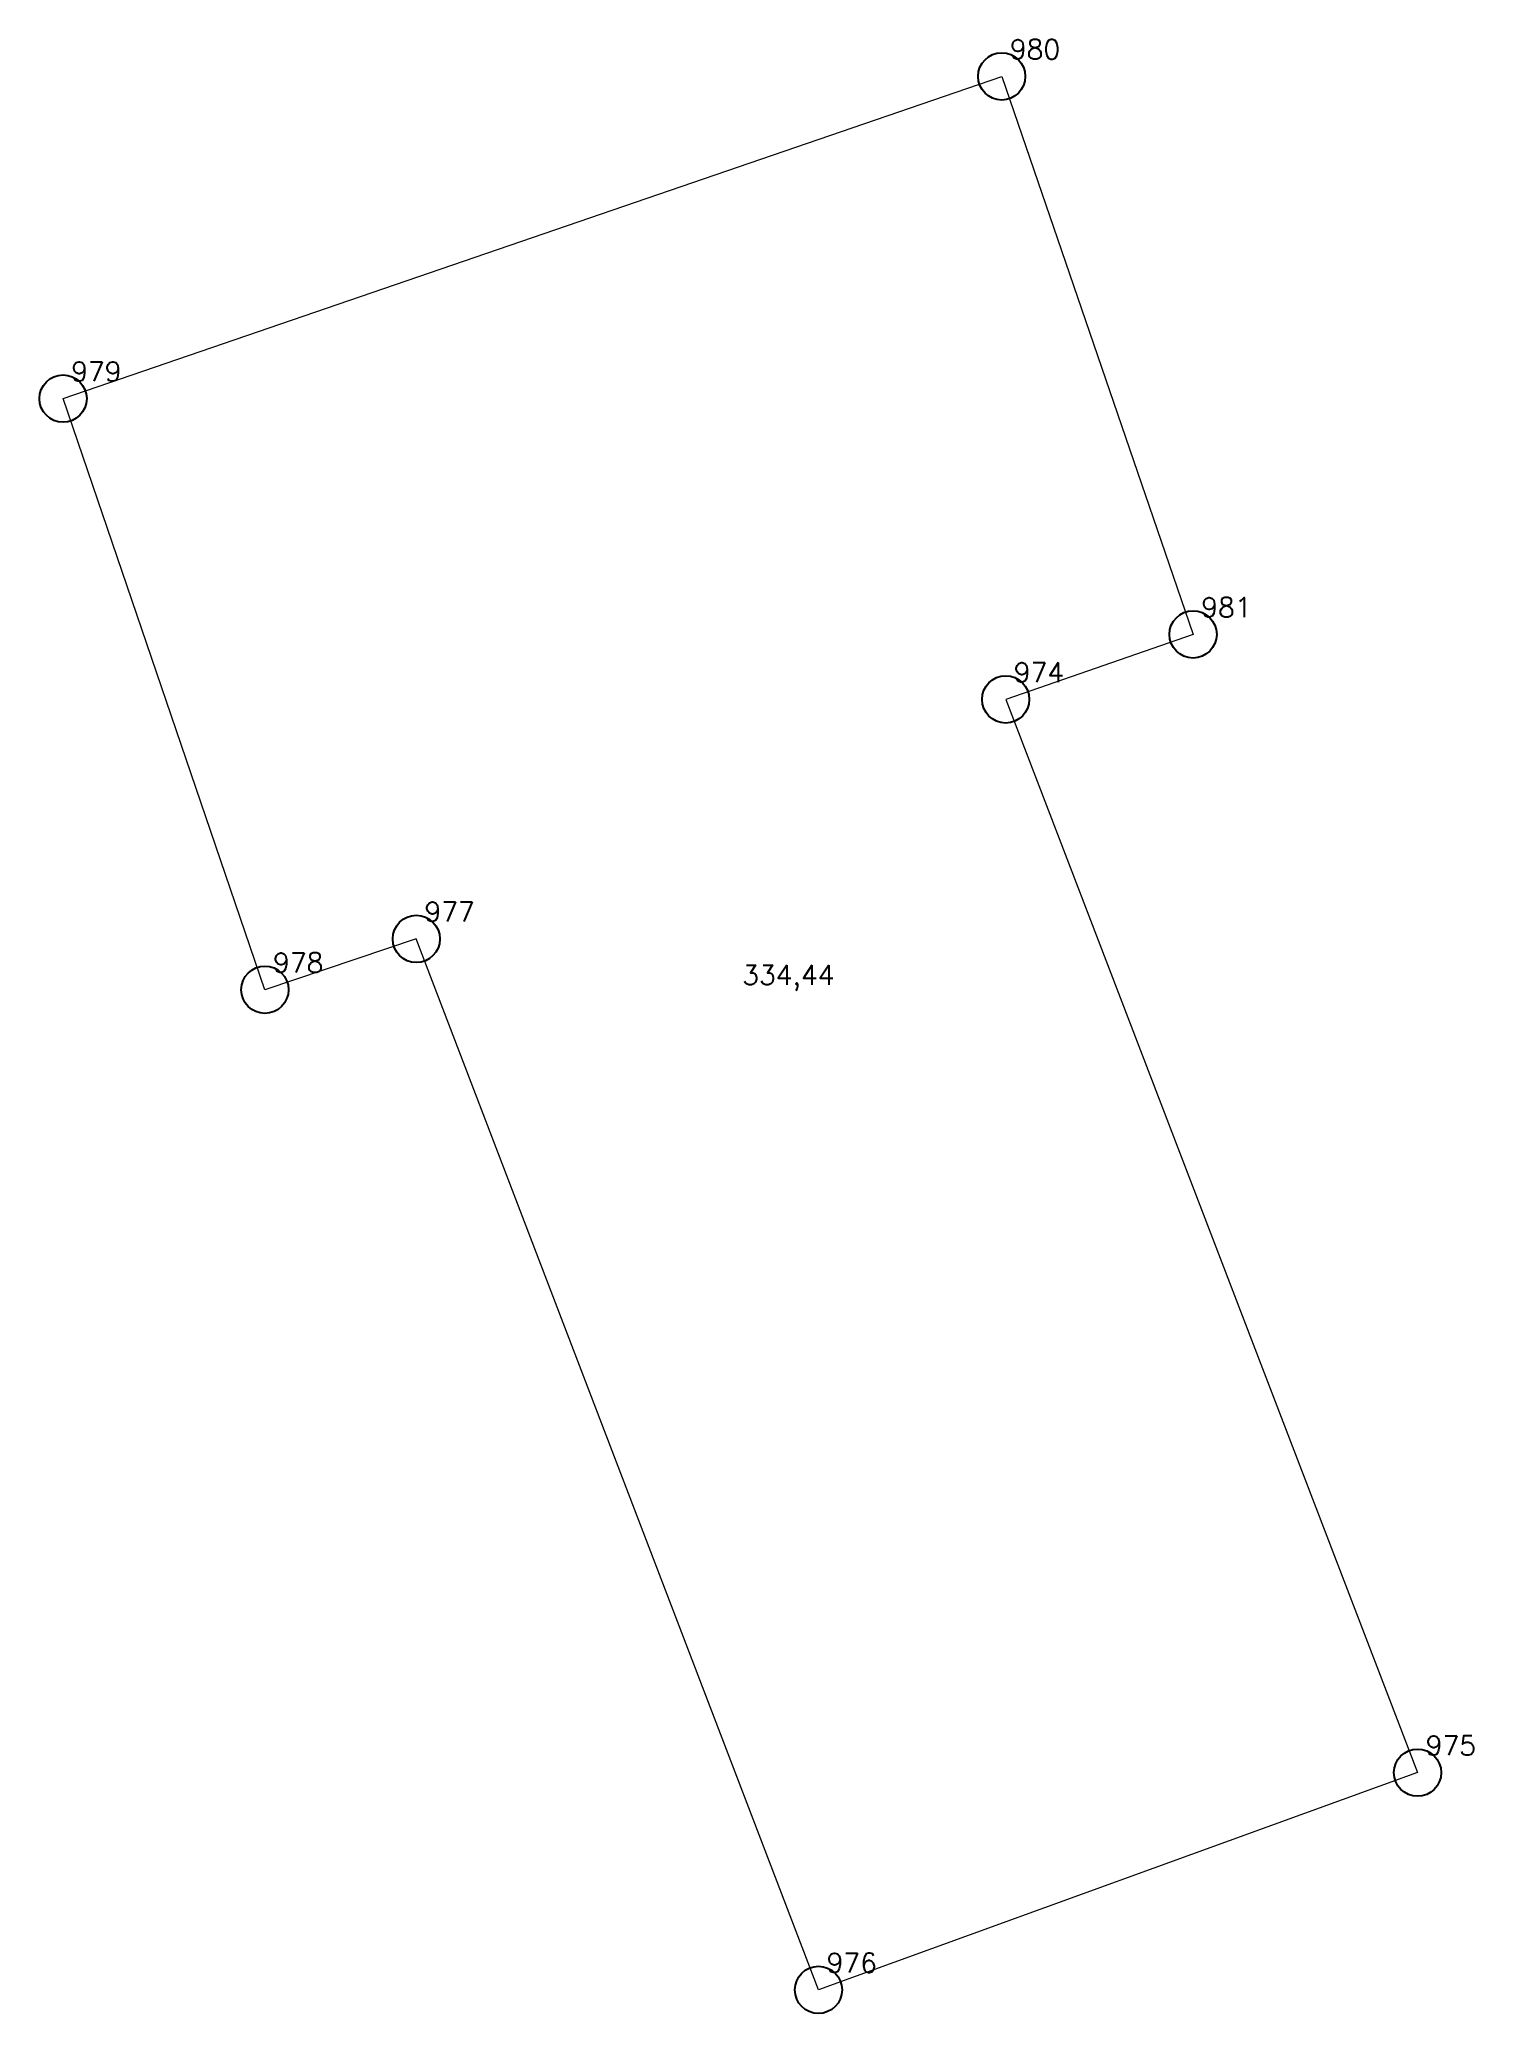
# Model space of a CAD drawing. Extents: x 1390459 to 1399082, y 355064 to 360767.
# Drawn here: x 1396218.77 to 1396241.55, y 359893.42 to 359924.75 of the extents above; entities that cross this region are included whole.
import ezdxf

# ---------------------------------------------------------------- set-up
doc = ezdxf.new("R2010")
doc.units = 0
doc.header["$PDMODE"] = 33
doc.header["$PDSIZE"] = 0.75
doc.layers.add('9 - ценная историческая застройка советский период', color=7, linetype='Continuous')
doc.styles.get("Standard").update_dxf_attribs({"font": 'simplex.shx'})

msp = doc.modelspace()

# ---------------------------------------------------------------- texts
at = {"layer": '9 - ценная историческая застройка советский период', "color": 7}
for s, p in [('980', (1396234.183, 359924.44)), ('979', (1396219.277, 359919.325)), ('981', (1396237.222, 359915.582)), ('974', (1396234.246, 359914.55)), ('977', (1396224.887, 359910.749)), ('978', (1396222.482, 359909.942)), ('334,44', (1396229.933, 359909.745)), ('975', (1396240.787, 359897.515)), ('976', (1396231.273, 359894.066))]:
    msp.add_text(s, height=0.3111, dxfattribs=at).set_placement(p)

# ---------------------------------------------------------------- linework, layer by layer
at = {"layer": '9 - ценная историческая застройка советский период', "color": 7, "lineweight": 20}
msp.add_lwpolyline([(1396234.117, 359914.276), (1396240.658, 359897.24), (1396231.144, 359893.792), (1396224.757, 359910.474), (1396222.353, 359909.667), (1396219.148, 359919.051), (1396234.054, 359924.165), (1396237.093, 359915.308), (1396234.117, 359914.276)], close=True, dxfattribs=at)
at = {"layer": '9 - ценная историческая застройка советский период'}
for p in [(1396234.054, 359924.165), (1396219.148, 359919.051), (1396237.093, 359915.308), (1396234.117, 359914.276), (1396224.757, 359910.474), (1396222.353, 359909.667), (1396240.658, 359897.24), (1396231.144, 359893.792)]:
    msp.add_point(p, dxfattribs=at)

msp.set_redraw_order([(e.dxf.handle, doc.entitydb.next_handle()) for e in msp.query("TEXT MTEXT ATTDEF DIMENSION ARC_DIMENSION")])  # texts and dimensions are drawn at this point

doc.saveas('drawing.dxf')
